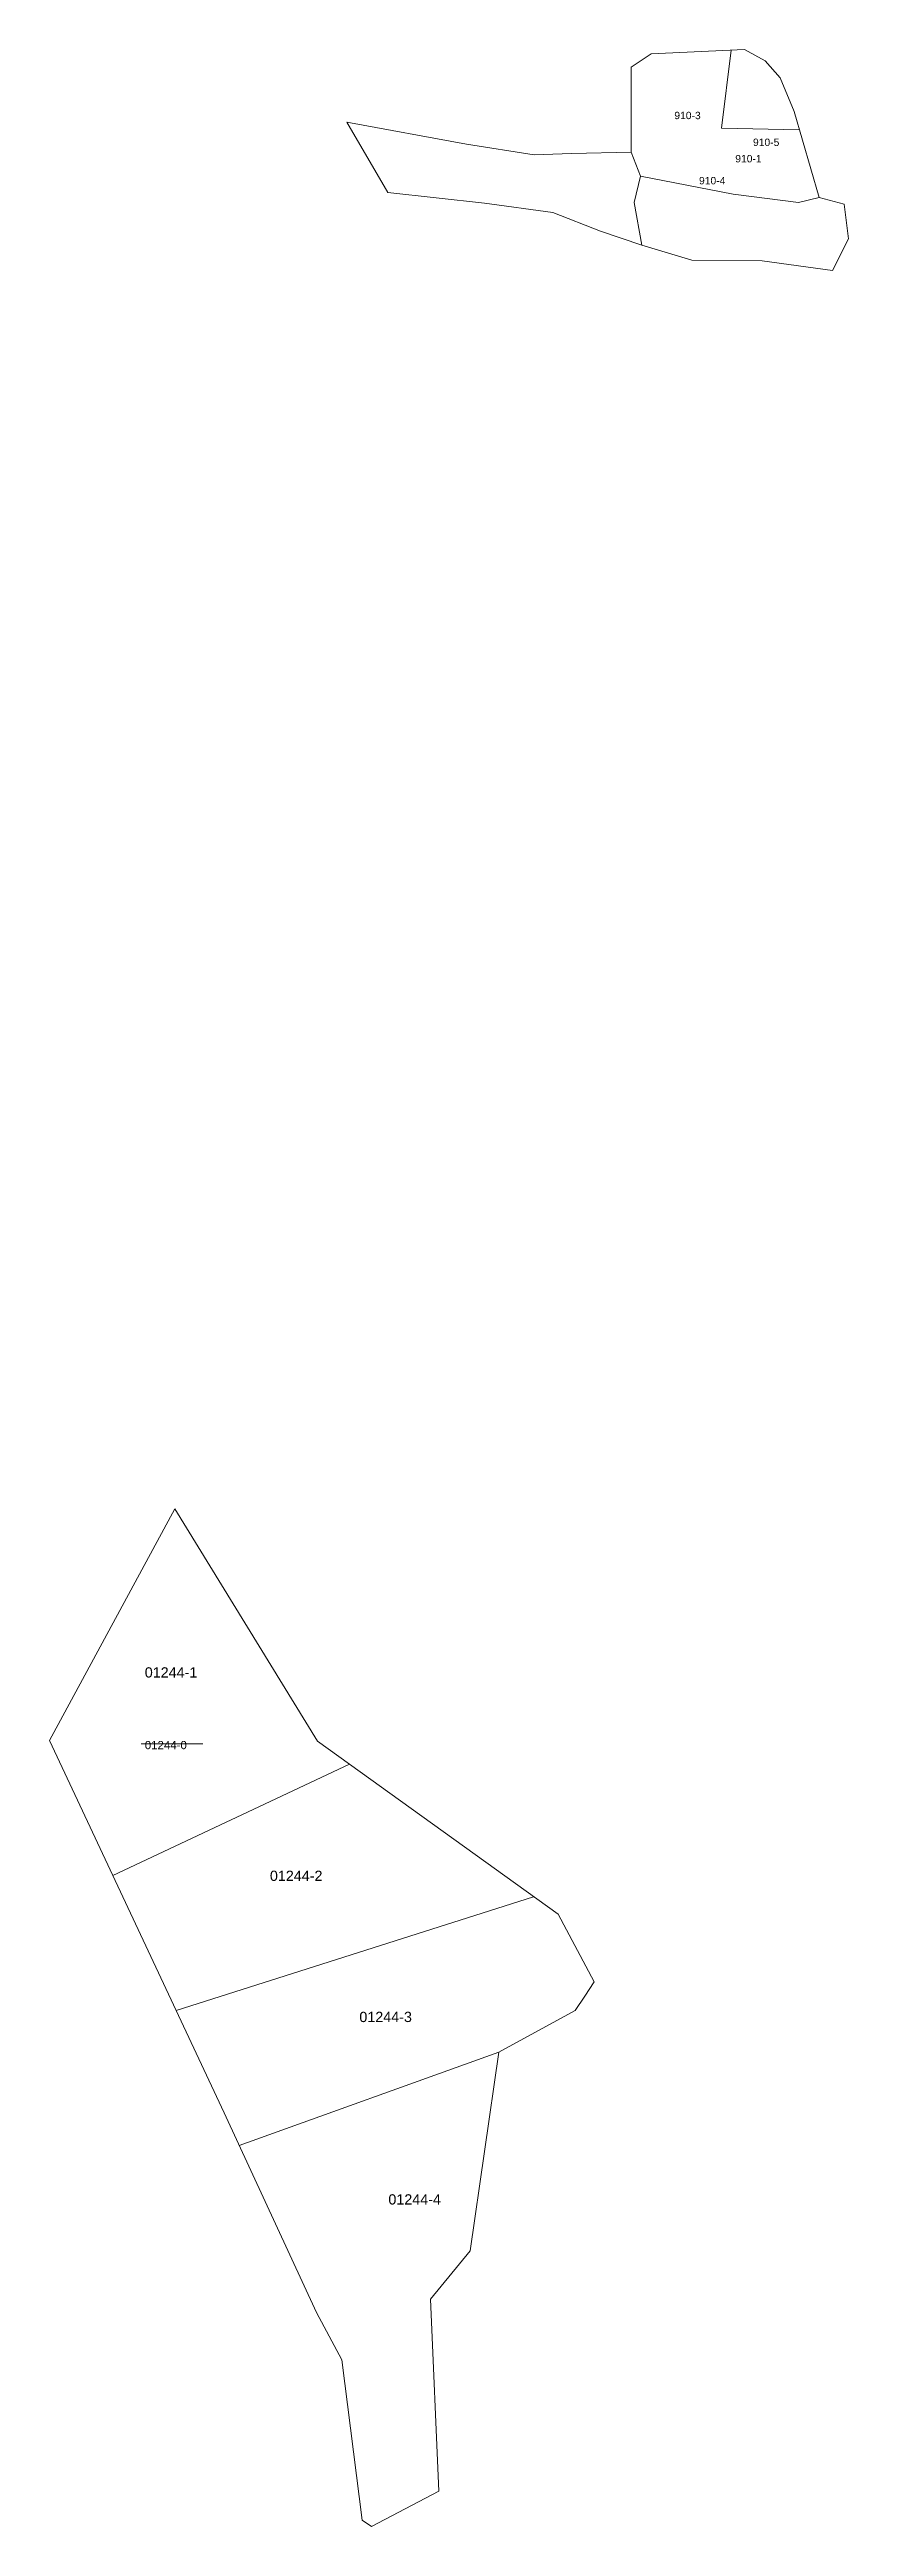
# Model space of a CAD drawing. Header units: metres. Extents: x 7510632 to 7511778, y 4687705 to 4689163.
# Drawn here: x 7510817 to 7511012, y 4687906 to 4688510 of the extents above; entities that cross this region are included whole.
import ezdxf

# ---------------------------------------------------------------- set-up
doc = ezdxf.new("R2010")
doc.units = ezdxf.units.M
for name, color, linetype, lineweight in [('munges nr', 7, 'Continuous', 0), ('munges parcelat', 7, 'Continuous', 0), ('Ndarje e re', 1, 'Continuous', 0), ('Nr Parceles Baze', 7, 'Continuous', 0), ('Nr-Ri', 1, 'Continuous', 0), ('Parcela Baze', 7, 'Continuous', 0)]:
    doc.layers.add(name, color=color, linetype=linetype, lineweight=lineweight)
doc.styles.get("Standard").update_dxf_attribs({"font": 'arial.ttf'})

msp = doc.modelspace()

# ---------------------------------------------------------------- texts
at = {"layer": 'munges nr'}
msp.add_text('910-1', height=1.8, dxfattribs=at).set_placement((7510983.98, 4688482.96))
at = {"layer": 'Nr Parceles Baze'}
msp.add_text('01244-0', height=2, dxfattribs=at).set_placement((7510840, 4688095.82))
at = {"layer": 'Nr-Ri'}
for s, height, p in [('910-3', 1.8, (7510969.12, 4688493.49)), ('910-5', 1.8, (7510988.3, 4688486.95)), ('910-4', 1.8, (7510975.14, 4688477.59)), ('01244-1', 2.5, (7510840, 4688113.3)), ('01244-2', 2.5, (7510870.51, 4688063.68)), ('01244-3', 2.5, (7510892.32, 4688029.25)), ('01244-4', 2.5, (7510899.4, 4687984.73))]:
    msp.add_text(s, height=height, dxfattribs=at).set_placement(p)

# ---------------------------------------------------------------- linework, layer by layer
at = {"layer": 'munges parcelat', "flags": 128}
msp.add_lwpolyline([(7510999.66, 4688490.91), (7510980.66, 4688491.33), (7510983, 4688510.33)], dxfattribs=at)
at = {"layer": 'Ndarje e re', "flags": 128}
for points in [[(7510839.09, 4688097.16), (7510854.15, 4688097.16)], [(7510889.95, 4688092.18), (7510832.21, 4688065.02)], [(7510934.82, 4688059.82), (7510847.64, 4688032.09)], [(7510926.3, 4688021.88), (7510863.02, 4687999.13)]]:
    msp.add_lwpolyline(points, dxfattribs=at)
at = {"layer": 'Parcela Baze', "flags": 128}
for points in [[(7510986.22, 4688510.48), (7510991.26, 4688507.74), (7510994.91, 4688503.55), (7510998.38, 4688495.39), (7511004.41, 4688474.34), (7510999.42, 4688473.14), (7510983.44, 4688475.22), (7510960.84, 4688479.55), (7510958.6, 4688485.45), (7510958.6, 4688506.14), (7510963.47, 4688509.44), (7510986.22, 4688510.48)], [(7510899.23, 4688475.62), (7510889.25, 4688492.72), (7510918.48, 4688487.37), (7510934.98, 4688484.76), (7510944.01, 4688485.11), (7510958.6, 4688485.45), (7510960.84, 4688479.55), (7510959.35, 4688473.2), (7510961.2, 4688462.74), (7510951.14, 4688466.19), (7510939.5, 4688470.71), (7510922.82, 4688472.97), (7510899.23, 4688475.62)], [(7511004.41, 4688474.34), (7511010.54, 4688472.79), (7511011.58, 4688464.28), (7511007.66, 4688456.6), (7510990.57, 4688458.89), (7510973.37, 4688459.06), (7510961.2, 4688462.74), (7510959.35, 4688473.2), (7510960.84, 4688479.55), (7510983.44, 4688475.22), (7510999.42, 4688473.14), (7511004.41, 4688474.34)], [(7510816.78, 4688097.96), (7510847.34, 4688154.48), (7510882.14, 4688097.81), (7510940.77, 4688055.53), (7510949.58, 4688039.02), (7510947.28, 4688035.54), (7510944.98, 4688032.06), (7510926.3, 4688021.88), (7510919.34, 4687973.41), (7510909.66, 4687961.67), (7510911.73, 4687914.78), (7510895.31, 4687906.19), (7510892.98, 4687907.72), (7510888.02, 4687946.86), (7510881.83, 4687958.41), (7510859.34, 4688007.11), (7510816.78, 4688097.96)]]:
    msp.add_lwpolyline(points, dxfattribs=at)

msp.set_redraw_order([(e.dxf.handle, doc.entitydb.next_handle()) for e in msp.query("TEXT MTEXT ATTDEF DIMENSION ARC_DIMENSION")])  # texts and dimensions are drawn at this point

doc.saveas('drawing.dxf')
